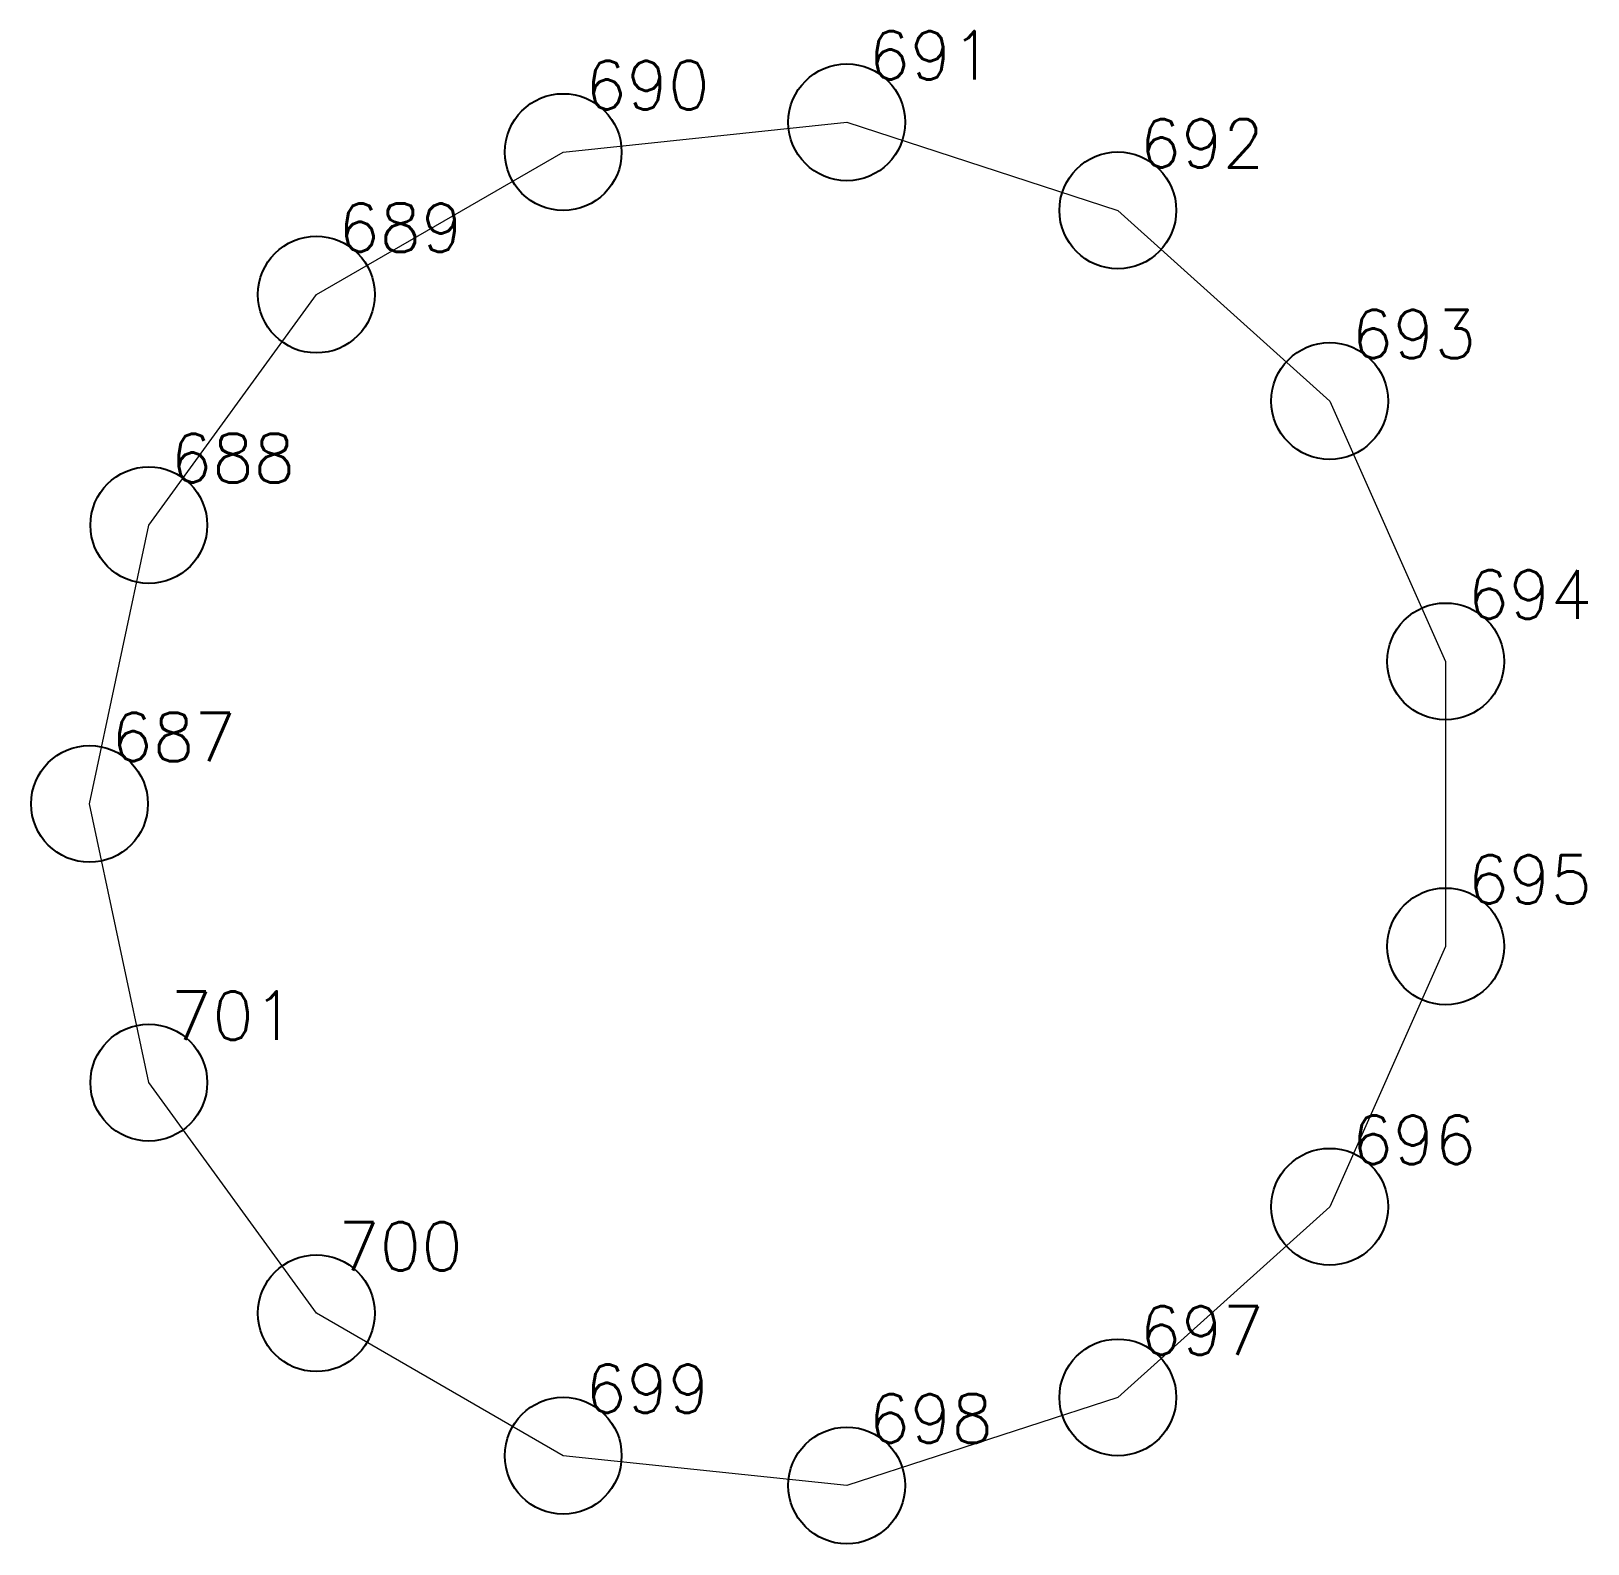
# Model space of a CAD drawing. Extents: x 1391590 to 1398287, y 355684 to 360776.
# Drawn here: x 1392114.51 to 1392124.51, y 355928.9 to 355938.62 of the extents above; entities that cross this region are included whole.
import ezdxf

# ---------------------------------------------------------------- set-up
doc = ezdxf.new("R2010")
doc.units = 0
doc.header["$PDMODE"] = 33
doc.header["$PDSIZE"] = 0.75
doc.layers.add('2 - окн федерального значения', color=7, linetype='Continuous')
doc.styles.get("Standard").update_dxf_attribs({"font": 'simplex.shx'})

msp = doc.modelspace()

# ---------------------------------------------------------------- texts
at = {"color": 7}
for s, p in [('691', (1392119.8874, 355938.3089)), ('690', (1392118.067, 355938.1176)), ('692', (1392121.6282, 355937.7433)), ('689', (1392116.4818, 355937.2024)), ('693', (1392122.9885, 355936.5185)), ('688', (1392115.4059, 355935.7215)), ('694', (1392123.733, 355934.8463)), ('687', (1392115.0253, 355933.9311)), ('695', (1392123.733, 355933.0159)), ('701', (1392115.4059, 355932.1407)), ('696', (1392122.9885, 355931.3437)), ('700', (1392116.4818, 355930.6598)), ('697', (1392121.6282, 355930.1189)), ('699', (1392118.067, 355929.7446)), ('698', (1392119.8874, 355929.5533))]:
    msp.add_text(s, height=0.31111, dxfattribs=at).set_placement(p)

# ---------------------------------------------------------------- linework, layer by layer
for p in [(1392119.7474, 355938.0345), (1392117.927, 355937.8432), (1392121.4882, 355937.4689), (1392116.3418, 355936.9279), (1392122.8485, 355936.2441), (1392115.2659, 355935.4471), (1392123.593, 355934.5719), (1392114.8853, 355933.6567), (1392123.593, 355932.7414), (1392115.2659, 355931.8662), (1392122.8485, 355931.0693), (1392116.3418, 355930.3854), (1392121.4882, 355929.8445), (1392117.927, 355929.4702), (1392119.7474, 355929.2788)]:
    msp.add_point(p)
at = {"layer": '2 - окн федерального значения', "color": 7, "lineweight": 20}
msp.add_lwpolyline([(1392114.8853, 355933.6567), (1392115.2659, 355935.4471), (1392116.3418, 355936.9279), (1392117.927, 355937.8432), (1392119.7474, 355938.0345), (1392121.4882, 355937.4689), (1392122.8485, 355936.2441), (1392123.593, 355934.5719), (1392123.593, 355932.7414), (1392122.8485, 355931.0693), (1392121.4882, 355929.8445), (1392119.7474, 355929.2788), (1392117.927, 355929.4702), (1392116.3418, 355930.3854), (1392115.2659, 355931.8662), (1392114.8853, 355933.6567)], close=True, dxfattribs=at)

msp.set_redraw_order([(e.dxf.handle, doc.entitydb.next_handle()) for e in msp.query("TEXT MTEXT ATTDEF DIMENSION ARC_DIMENSION")])  # texts and dimensions are drawn at this point

doc.saveas('drawing.dxf')
